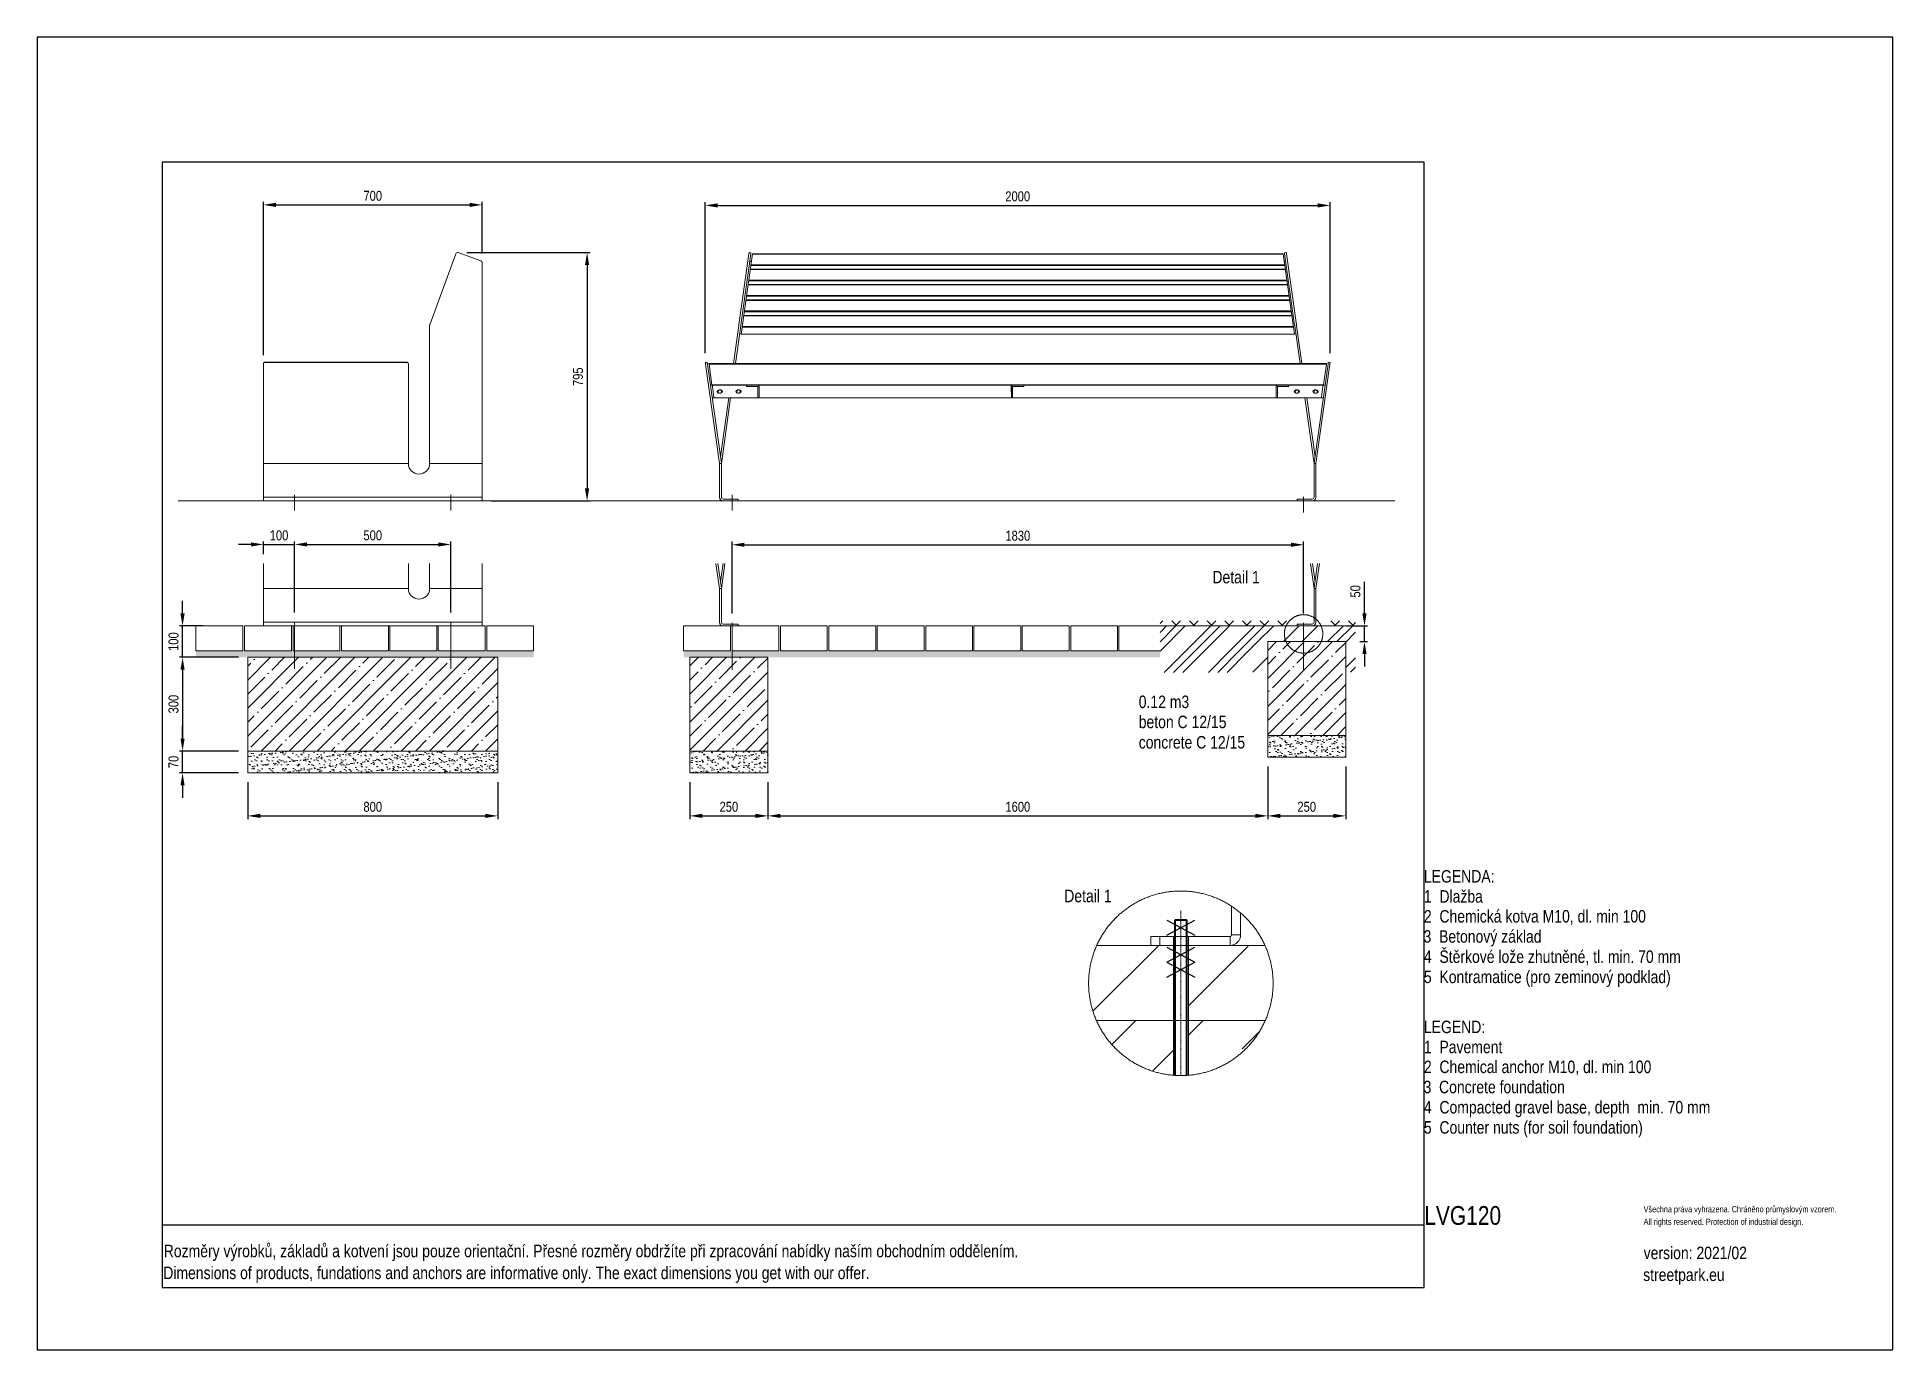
# Model space of a CAD drawing. Header units: millimetres. Extents: x 22162 to 28102, y 3160 to 7360.
import ezdxf
from ezdxf.lldxf.tags import DXFTag

# ---------------------------------------------------------------- set-up
doc = ezdxf.new("R2010")
doc.units = ezdxf.units.MM
doc.header["$LTSCALE"] = 0.3
doc.linetypes.add('ACAD_ISO10W100', pattern=[18.5, 12, -3, 0.5, -3])
doc.linetypes.add('INCONTINUOUS', pattern=[200000.001, 200000, -0.001])
for name, color, linetype, lineweight in [('KOTY', 3, 'INCONTINUOUS', 9), ('OBRYSOVA', 7, 'Continuous', 9), ('OSY', 7, 'ACAD_ISO10W100', 15), ('Visible', 7, 'Continuous', 18)]:
    doc.layers.add(name, color=color, linetype=linetype, lineweight=lineweight)
doc.layers.add('Nekreslit', color=6, linetype='Continuous', plot=False)
doc.layers.add('SRAFY', color=7, linetype='Continuous', lineweight=9, true_color=0x5b5b5b)
doc.styles.add('SEACAD_Arial', font='arial.ttf', dxfattribs={"width": 0.8})
tags = doc.linetypes.add('HIDDEN2', pattern=[4.7625, 3.175, -1.5875]).pattern_tags.tags
tags[6:7] = [DXFTag(74, 4), DXFTag(75, 0), DXFTag(340, '0'), DXFTag(46, 0.0), DXFTag(50, 0.0), DXFTag(44, 0.0), DXFTag(45, 0.0)]
tags[4:5] = [DXFTag(74, 4), DXFTag(75, 0), DXFTag(340, '0'), DXFTag(46, 0.0), DXFTag(50, 0.0), DXFTag(44, 0.0), DXFTag(45, 0.0)]
doc.dimstyles.new('ISO-25', dxfattribs={"dimtxt": 1.6, "dimasz": 2, "dimexe": 0.5, "dimexo": 1.5, "dimtad": 1, "dimdec": 0, "dimtxsty": 'SEACAD_Arial', "dimcen": 2, "dimadec": 0, "dimazin": 0, "dimtfac": 1, "dimtdec": 0, "dimtmove": 0, "dimatfit": 3, "dimfxl": 1, "dimarcsym": 0})

msp = doc.modelspace()

# ---------------------------------------------------------------- texts
at = {"style": 'SEACAD_Arial', "width": 0.8}
for s, height, p in [('0.12 m3', 40, (25688.2, 5212.9)), ('beton C 12/15', 40, (25688.2, 5148.7)), ('concrete C 12/15', 40, (25688.2, 5083.5)), ('LEGENDA:', 40, (26601, 4654.6)), ('1  Dlažba', 40, (26601, 4590.4)), ('2  Chemická kotva M10, dl. min 100', 40, (26601, 4526.8)), ('3  Betonový základ', 40, (26599.8, 4462.3)), ('4  Štěrkové lože zhutněné, tl. min. 70 mm', 40, (26601, 4397.6)), ('5  Kontramatice (pro zeminový podklad)', 40, (26601, 4333)), ('LEGEND:', 40, (26601, 4172.9)), ('1  Pavement', 40, (26601, 4108.7)), ('2  Chemical anchor M10, dl. min 100', 40, (26601, 4045.1)), ('3  Concrete foundation', 40, (26599.8, 3980.6)), ('4  Compacted gravel base, depth  min. 70 mm', 40, (26601, 3915.9)), ('5  Counter nuts (for soil foundation)', 40, (26601, 3851.3)), ('LVG120', 60, (26602.1, 3559.6)), ('All rights reserved. Protection of industrial design.', 20, (27304.4, 3559.6)), ('Všechna práva vyhrazena. Chráněno průmyslovým vzorem.', 20, (27304.4, 3599.6)), ('Rozměry výrobků, základů a kotvení jsou pouze orientační. Přesné rozměry obdržíte při zpracování nabídky naším obchodním oddělením.', 39.9982, (22567.5, 3455.9)), ('version: 2021/02', 40, (27304.4, 3449.8)), ('Dimensions of products, fundations and anchors are informative only. The exact dimensions you get with our offer.', 39.9982, (22565.9, 3386)), ('streetpark.eu', 40, (27302.8, 3379.9))]:
    msp.add_text(s, height=height, dxfattribs=at).set_placement(p)
at = {"layer": 'KOTY', "char_height": 40, "width": 199.03, "attachment_point": 1, "style": 'SEACAD_Arial'}
for insert in [(25924, 5652), (25449.8, 4631.8)]:
    msp.add_mtext('Detail 1', dxfattribs=dict(at, insert=insert))

# ---------------------------------------------------------------- blocks, each defined once
blk = doc.blocks.new('*D239')
at = {"layer": 'Defpoints', "color": 0}
for p in [(22627.6, 5475.6), (22721.1, 5475.6), (22738.9, 5375.6)]:
    blk.add_point(p, dxfattribs=at)
at = {"layer": 'KOTY', "color": 0, "lineweight": -2}
for p, q in [((22627.6, 5515.6), (22627.6, 5555.6)), ((22691.1, 5475.6), (22617.6, 5475.6)), ((22627.6, 5375.6), (22627.6, 5475.6)), ((22708.9, 5375.6), (22617.6, 5375.6)), ((22627.6, 5335.6), (22627.6, 5295.6))]:
    blk.add_line(p, q, dxfattribs=at)
at = {"layer": 'KOTY', "color": 0}
for points in [[(22621, 5515.6), (22634.3, 5515.6), (22627.6, 5475.6)], [(22634.3, 5335.6), (22621, 5335.6), (22627.6, 5375.6)]]:
    blk.add_solid(points, dxfattribs=at)
at = {"layer": 'KOTY', "color": 0, "insert": (22598.8, 5425.6), "char_height": 32, "attachment_point": 5, "rotation": 90, "style": 'SEACAD_Arial'}
blk.add_mtext('100', dxfattribs=at)
blk = doc.blocks.new('*D238')
at = {"layer": 'Defpoints', "color": 0}
for p in [(22836.4, 5375.6), (22627.6, 5075.6), (22738.9, 5075.6)]:
    blk.add_point(p, dxfattribs=at)
at = {"layer": 'KOTY', "color": 0, "lineweight": -2}
for p, q in [((22806.4, 5375.6), (22617.6, 5375.6)), ((22627.6, 5335.6), (22627.6, 5115.6)), ((22708.9, 5075.6), (22617.6, 5075.6))]:
    blk.add_line(p, q, dxfattribs=at)
at = {"layer": 'KOTY', "color": 0}
for points in [[(22634.3, 5335.6), (22621, 5335.6), (22627.6, 5375.6)], [(22621, 5115.6), (22634.3, 5115.6), (22627.6, 5075.6)]]:
    blk.add_solid(points, dxfattribs=at)
at = {"layer": 'KOTY', "color": 0, "insert": (22598.8, 5225.6), "char_height": 32, "attachment_point": 5, "rotation": 90, "style": 'SEACAD_Arial'}
blk.add_mtext('300', dxfattribs=at)
blk = doc.blocks.new('*D237')
at = {"layer": 'Defpoints', "color": 0}
for p in [(22627.6, 5075.6), (22836.4, 5075.6), (22836.4, 5005.6)]:
    blk.add_point(p, dxfattribs=at)
at = {"layer": 'KOTY', "color": 0, "lineweight": -2}
for p, q in [((22627.6, 5115.6), (22627.6, 5155.6)), ((22806.4, 5075.6), (22617.6, 5075.6)), ((22627.6, 5005.6), (22627.6, 5075.6)), ((22806.4, 5005.6), (22617.6, 5005.6)), ((22627.6, 4965.6), (22627.6, 4925.6))]:
    blk.add_line(p, q, dxfattribs=at)
at = {"layer": 'KOTY', "color": 0}
for points in [[(22621, 5115.6), (22634.3, 5115.6), (22627.6, 5075.6)], [(22634.3, 4965.6), (22621, 4965.6), (22627.6, 5005.6)]]:
    blk.add_solid(points, dxfattribs=at)
at = {"layer": 'KOTY', "color": 0, "insert": (22598.8, 5040.6), "char_height": 32, "attachment_point": 5, "rotation": 90, "style": 'SEACAD_Arial'}
blk.add_mtext('70', dxfattribs=at)
blk = doc.blocks.new('*D233')
at = {"layer": 'Defpoints', "color": 0}
for p in [(24251.3, 5005.6), (24501.3, 5005.6), (24501.3, 4868)]:
    blk.add_point(p, dxfattribs=at)
at = {"layer": 'KOTY', "color": 0, "lineweight": -2}
for p, q in [((24251.3, 4975.6), (24251.3, 4858)), ((24501.3, 4975.6), (24501.3, 4858)), ((24291.3, 4868), (24461.3, 4868))]:
    blk.add_line(p, q, dxfattribs=at)
at = {"layer": 'KOTY', "color": 0}
for points in [[(24291.3, 4874.7), (24291.3, 4861.4), (24251.3, 4868)], [(24461.3, 4861.4), (24461.3, 4874.7), (24501.3, 4868)]]:
    blk.add_solid(points, dxfattribs=at)
at = {"layer": 'KOTY', "color": 0, "insert": (24376.3, 4896.9), "char_height": 32, "attachment_point": 5, "style": 'SEACAD_Arial'}
blk.add_mtext('250', dxfattribs=at)
blk = doc.blocks.new('*D240')
at = {"layer": 'Defpoints', "color": 0}
for p in [(26322.2, 5475.6), (26410.8, 5475.6), (26365.9, 5425.6)]:
    blk.add_point(p, dxfattribs=at)
at = {"layer": 'KOTY', "color": 0, "lineweight": -2}
for p, q in [((26410.8, 5515.6), (26410.8, 5617.2)), ((26352.2, 5475.6), (26420.8, 5475.6)), ((26410.8, 5425.6), (26410.8, 5475.6)), ((26395.9, 5425.6), (26420.8, 5425.6)), ((26410.8, 5385.6), (26410.8, 5345.6))]:
    blk.add_line(p, q, dxfattribs=at)
at = {"layer": 'KOTY', "color": 0}
for points in [[(26404.1, 5515.6), (26417.4, 5515.6), (26410.8, 5475.6)], [(26417.4, 5385.6), (26404.1, 5385.6), (26410.8, 5425.6)]]:
    blk.add_solid(points, dxfattribs=at)
at = {"layer": 'KOTY', "color": 0, "insert": (26381.9, 5586.4), "char_height": 32, "attachment_point": 5, "rotation": 90, "style": 'SEACAD_Arial'}
blk.add_mtext('50', dxfattribs=at)
blk = doc.blocks.new('*D248')
at = {"layer": 'Defpoints', "color": 0}
for p in [(26100.9, 5055.6), (24501.3, 5005.6), (26100.9, 4868)]:
    blk.add_point(p, dxfattribs=at)
at = {"layer": 'KOTY', "color": 0, "lineweight": -2}
for p, q in [((26100.9, 5025.6), (26100.9, 4858)), ((24501.3, 4975.6), (24501.3, 4858)), ((24541.3, 4868), (26060.9, 4868))]:
    blk.add_line(p, q, dxfattribs=at)
at = {"layer": 'KOTY', "color": 0}
for points in [[(24541.3, 4874.7), (24541.3, 4861.4), (24501.3, 4868)], [(26060.9, 4861.4), (26060.9, 4874.7), (26100.9, 4868)]]:
    blk.add_solid(points, dxfattribs=at)
at = {"layer": 'KOTY', "color": 0, "insert": (25301.1, 4896.9), "char_height": 32, "attachment_point": 5, "style": 'SEACAD_Arial'}
blk.add_mtext('1600', dxfattribs=at)
blk = doc.blocks.new('*D247')
at = {"layer": 'Defpoints', "color": 0}
for p in [(26100.9, 5054.1), (26350.9, 5055.6), (26350.9, 4868)]:
    blk.add_point(p, dxfattribs=at)
at = {"layer": 'KOTY', "color": 0, "lineweight": -2}
for p, q in [((26100.9, 5024.1), (26100.9, 4858)), ((26350.9, 5025.6), (26350.9, 4858)), ((26140.9, 4868), (26310.9, 4868))]:
    blk.add_line(p, q, dxfattribs=at)
at = {"layer": 'KOTY', "color": 0}
for points in [[(26140.9, 4874.7), (26140.9, 4861.4), (26100.9, 4868)], [(26310.9, 4861.4), (26310.9, 4874.7), (26350.9, 4868)]]:
    blk.add_solid(points, dxfattribs=at)
at = {"layer": 'KOTY', "color": 0, "insert": (26225.9, 4896.9), "char_height": 32, "attachment_point": 5, "style": 'SEACAD_Arial'}
blk.add_mtext('250', dxfattribs=at)
blk = doc.blocks.new('*D413')
at = {"layer": 'Defpoints', "color": 0}
for p in [(22986.4, 5736.4), (22886.4, 5675.6), (22986.4, 5488.4)]:
    blk.add_point(p, dxfattribs=at)
at = {"layer": 'KOTY', "color": 0, "lineweight": -2}
for p, q in [((22846.4, 5736.4), (22806.4, 5736.4)), ((22886.4, 5705.6), (22886.4, 5746.4)), ((22886.4, 5736.4), (22986.4, 5736.4)), ((22986.4, 5518.4), (22986.4, 5746.4)), ((23026.4, 5736.4), (23066.4, 5736.4))]:
    blk.add_line(p, q, dxfattribs=at)
at = {"layer": 'KOTY', "color": 0}
for points in [[(22846.4, 5729.8), (22846.4, 5743.1), (22886.4, 5736.4)], [(23026.4, 5743.1), (23026.4, 5729.8), (22986.4, 5736.4)]]:
    blk.add_solid(points, dxfattribs=at)
at = {"layer": 'KOTY', "color": 0, "insert": (22936.4, 5765.3), "char_height": 32, "attachment_point": 5, "style": 'SEACAD_Arial'}
blk.add_mtext('100', dxfattribs=at)
blk = doc.blocks.new('*D412')
at = {"layer": 'Defpoints', "color": 0}
for p in [(23486.4, 5736.4), (22986.4, 5488.4), (23486.4, 5488.4)]:
    blk.add_point(p, dxfattribs=at)
at = {"layer": 'KOTY', "color": 0, "lineweight": -2}
for p, q in [((22986.4, 5518.4), (22986.4, 5746.4)), ((23026.4, 5736.4), (23446.4, 5736.4)), ((23486.4, 5518.4), (23486.4, 5746.4))]:
    blk.add_line(p, q, dxfattribs=at)
at = {"layer": 'KOTY', "color": 0}
for points in [[(23026.4, 5743.1), (23026.4, 5729.8), (22986.4, 5736.4)], [(23446.4, 5729.8), (23446.4, 5743.1), (23486.4, 5736.4)]]:
    blk.add_solid(points, dxfattribs=at)
at = {"layer": 'KOTY', "color": 0, "insert": (23236.4, 5765.3), "char_height": 32, "attachment_point": 5, "style": 'SEACAD_Arial'}
blk.add_mtext('500', dxfattribs=at)
blk = doc.blocks.new('*D411')
at = {"layer": 'Defpoints', "color": 0}
for p in [(22836.4, 5005.6), (23636.4, 5005.6), (23636.4, 4868)]:
    blk.add_point(p, dxfattribs=at)
at = {"layer": 'KOTY', "color": 0, "lineweight": -2}
for p, q in [((22836.4, 4975.6), (22836.4, 4858)), ((23636.4, 4975.6), (23636.4, 4858)), ((22876.4, 4868), (23596.4, 4868))]:
    blk.add_line(p, q, dxfattribs=at)
at = {"layer": 'KOTY', "color": 0}
for points in [[(22876.4, 4874.7), (22876.4, 4861.4), (22836.4, 4868)], [(23596.4, 4861.4), (23596.4, 4874.7), (23636.4, 4868)]]:
    blk.add_solid(points, dxfattribs=at)
at = {"layer": 'KOTY', "color": 0, "insert": (23236.4, 4896.9), "char_height": 32, "attachment_point": 5, "style": 'SEACAD_Arial'}
blk.add_mtext('800', dxfattribs=at)
blk = doc.blocks.new('*D414')
at = {"layer": 'Defpoints', "color": 0}
for p in [(26215.9, 5735.4), (24386.3, 5485.8), (26215.9, 5485.8)]:
    blk.add_point(p, dxfattribs=at)
at = {"layer": 'KOTY', "color": 0, "lineweight": -2}
for p, q in [((24386.3, 5515.8), (24386.3, 5745.4)), ((24426.3, 5735.4), (26175.9, 5735.4)), ((26215.9, 5515.8), (26215.9, 5745.4))]:
    blk.add_line(p, q, dxfattribs=at)
at = {"layer": 'KOTY', "color": 0}
for points in [[(24426.3, 5742), (24426.3, 5728.7), (24386.3, 5735.4)], [(26175.9, 5728.7), (26175.9, 5742), (26215.9, 5735.4)]]:
    blk.add_solid(points, dxfattribs=at)
at = {"layer": 'KOTY', "color": 0, "insert": (25301.1, 5764.2), "char_height": 32, "attachment_point": 5, "style": 'SEACAD_Arial'}
blk.add_mtext('1830', dxfattribs=at)
blk = doc.blocks.new('*D416')
at = {"layer": 'Defpoints', "color": 0}
for p in [(23586.4, 6822.8), (23586.4, 6637.2), (22886.4, 6312.2)]:
    blk.add_point(p, dxfattribs=at)
at = {"layer": 'KOTY', "color": 0, "lineweight": -2}
for p, q in [((22886.4, 6342.2), (22886.4, 6832.8)), ((23586.4, 6667.2), (23586.4, 6832.8)), ((22926.4, 6822.8), (23546.4, 6822.8))]:
    blk.add_line(p, q, dxfattribs=at)
at = {"layer": 'KOTY', "color": 0}
for points in [[(22926.4, 6829.5), (22926.4, 6816.2), (22886.4, 6822.8)], [(23546.4, 6816.2), (23546.4, 6829.5), (23586.4, 6822.8)]]:
    blk.add_solid(points, dxfattribs=at)
at = {"layer": 'KOTY', "color": 0, "insert": (23236.4, 6851.7), "char_height": 32, "attachment_point": 5, "style": 'SEACAD_Arial'}
blk.add_mtext('700', dxfattribs=at)
blk = doc.blocks.new('*D417')
at = {"layer": 'Defpoints', "color": 0}
for p in [(26300.8, 6821.2), (24300.8, 6318.8), (26300.8, 6318.8)]:
    blk.add_point(p, dxfattribs=at)
at = {"layer": 'KOTY', "color": 0, "lineweight": -2}
for p, q in [((24300.8, 6348.8), (24300.8, 6831.2)), ((26300.8, 6348.8), (26300.8, 6831.2)), ((24340.8, 6821.2), (26260.8, 6821.2))]:
    blk.add_line(p, q, dxfattribs=at)
at = {"layer": 'KOTY', "color": 0}
for points in [[(24340.8, 6827.9), (24340.8, 6814.5), (24300.8, 6821.2)], [(26260.8, 6814.5), (26260.8, 6827.9), (26300.8, 6821.2)]]:
    blk.add_solid(points, dxfattribs=at)
at = {"layer": 'KOTY', "color": 0, "insert": (25300.8, 6850), "char_height": 32, "attachment_point": 5, "style": 'SEACAD_Arial'}
blk.add_mtext('2000', dxfattribs=at)
blk = doc.blocks.new('*D415')
at = {"layer": 'Defpoints', "color": 0}
for p in [(23507.8, 6670.5), (23586.4, 5875.6), (23922.4, 5875.6)]:
    blk.add_point(p, dxfattribs=at)
at = {"layer": 'KOTY', "color": 0, "lineweight": -2}
for p, q in [((23537.8, 6670.5), (23932.4, 6670.5)), ((23922.4, 6630.5), (23922.4, 5915.6)), ((23616.4, 5875.6), (23932.4, 5875.6))]:
    blk.add_line(p, q, dxfattribs=at)
at = {"layer": 'KOTY', "color": 0}
for points in [[(23929, 6630.5), (23915.7, 6630.5), (23922.4, 6670.5)], [(23915.7, 5915.6), (23929, 5915.6), (23922.4, 5875.6)]]:
    blk.add_solid(points, dxfattribs=at)
at = {"layer": 'KOTY', "color": 0, "insert": (23893.5, 6273.1), "char_height": 32, "attachment_point": 5, "rotation": 90, "style": 'SEACAD_Arial'}
blk.add_mtext('795', dxfattribs=at)

# ---------------------------------------------------------------- dimensions: what is measured, and where the dimension line sits
at = {"layer": 'KOTY'}
for base, p1, p2, override, picture, middle in [((23586.4, 6822.8), (22886.4, 6312.2), (23586.4, 6637.2), {"dimlfac": 1, "dimtxsty": 'SEACAD_Arial', "dimsah": 1, "dimtmove": 1, "dimtolj": 0}, '*D416', (23236.4, 6851.7)), ((26300.8, 6821.2), (24300.8, 6318.8), (26300.8, 6318.8), {"dimlfac": 1, "dimtxsty": 'SEACAD_Arial', "dimsah": 1, "dimtolj": 0}, '*D417', (25300.8, 6850)), ((22986.4, 5736.4), (22886.4, 5675.6), (22986.4, 5488.4), {"dimlfac": 1, "dimtxsty": 'SEACAD_Arial', "dimsah": 1, "dimtolj": 0}, '*D413', (22936.4, 5765.3)), ((23486.4, 5736.4), (22986.4, 5488.4), (23486.4, 5488.4), {"dimlfac": 1, "dimtxsty": 'SEACAD_Arial', "dimsah": 1, "dimtolj": 0}, '*D412', (23236.4, 5765.3)), ((26215.9, 5735.4), (24386.3, 5485.8), (26215.9, 5485.8), {"dimlfac": 1, "dimtxsty": 'SEACAD_Arial', "dimsah": 1, "dimtolj": 0}, '*D414', (25301.1, 5764.2)), ((26100.9, 4868), (24501.3, 5005.6), (26100.9, 5055.6), {"dimlfac": 1, "dimtxsty": 'SEACAD_Arial', "dimsah": 1, "dimtolj": 0}, '*D248', (25301.1, 4896.9)), ((26350.9, 4868), (26100.9, 5054.1), (26350.9, 5055.6), {"dimlfac": 1, "dimtxsty": 'SEACAD_Arial', "dimsah": 1, "dimtolj": 0}, '*D247', (26225.9, 4896.9)), ((23636.4, 4868), (22836.4, 5005.6), (23636.4, 5005.6), {"dimlfac": 1, "dimtxsty": 'SEACAD_Arial', "dimsah": 1, "dimtolj": 0}, '*D411', (23236.4, 4896.9)), ((24501.3, 4868), (24251.3, 5005.6), (24501.3, 5005.6), {"dimlfac": 1, "dimtxsty": 'SEACAD_Arial', "dimsah": 1, "dimtolj": 0}, '*D233', (24376.3, 4896.9))]:
    dim = msp.add_linear_dim(base=base, p1=p1, p2=p2, dimstyle='ISO-25', override=override, dxfattribs=at)
    dim.commit()
    dim.dimension.update_dxf_attribs({"geometry": picture, "text_midpoint": middle})
for base, p1, p2, override, picture, middle in [((23922.4, 5875.6), (23507.8, 6670.5), (23586.4, 5875.6), {"dimlfac": 1, "dimtxsty": 'SEACAD_Arial', "dimsah": 1, "dimtmove": 1, "dimtolj": 0}, '*D415', (23893.5, 6273.1)), ((26410.8, 5475.6), (26365.9, 5425.6), (26322.2, 5475.6), {"dimlfac": 1, "dimtxsty": 'SEACAD_Arial', "dimsah": 1, "dimtolj": 0}, '*D240', (26381.9, 5586.4)), ((22627.6, 5475.6), (22738.9, 5375.6), (22721.1, 5475.6), {"dimlfac": 1, "dimtxsty": 'SEACAD_Arial', "dimsah": 1, "dimtolj": 0}, '*D239', (22598.8, 5425.6)), ((22627.6, 5075.6), (22836.4, 5005.6), (22836.4, 5075.6), {"dimlfac": 1, "dimtxsty": 'SEACAD_Arial', "dimsah": 1, "dimtolj": 0}, '*D237', (22598.8, 5040.6))]:
    dim = msp.add_linear_dim(base=base, p1=p1, p2=p2, angle=90, dimstyle='ISO-25', override=override, dxfattribs=at)
    dim.commit()
    dim.dimension.update_dxf_attribs({"geometry": picture, "text_midpoint": middle})
dim = msp.add_linear_dim(base=(22627.6, 5075.6), p1=(22836.4, 5375.6), p2=(22738.9, 5075.6), angle=90, dimstyle='ISO-25', override={"dimlfac": 1, "dimtxsty": 'SEACAD_Arial', "dimsah": 1, "dimtolj": 0}, dxfattribs=at)
dim.commit()
dim.dimension.update_dxf_attribs({"geometry": '*D238', "text_midpoint": (22627.6, 5225.6), "dimtype": 160})

# ---------------------------------------------------------------- hatches: boundary and pattern name
at = {"layer": 'SRAFY'}
h = msp.add_hatch(dxfattribs=at)
h.set_pattern_fill('ANSI35', color=256, scale=10, style=0)
h.set_pattern_definition([(45, (2666.25, 1180.7), (-44.90128, 44.90128), []), (45, (2711.15, 1180.7), (-44.90128, 44.90128), [79.375, -15.875, 0, -15.875])])
h.paths.add_polyline_path([(26100.9, 5425.6), (26350.9, 5425.6), (26350.9, 5125.6), (26100.9, 5125.6)])
h = msp.add_hatch(dxfattribs=at)
h.set_pattern_fill('AR-SAND', color=256, scale=0.5)
h.set_pattern_definition([(37.5, (16290.848, 160.982), (-0.800016, 24.47066), [0, -19.304, 0, -21.59, 0, -20.6375]), (7.5, (16290.848, 160.982), (22.47616, 35.84126), [0, -10.414, 0, -17.399, 0, -6.6675]), (327.5, (16275.227, 160.982), (39.54962, 0.07186), [0, -6.35, 0, -22.86, 0, -29.845]), (317.5, (16275.227, 160.982), (38.17782, 11.14647), [0, -3.175, 0, -14.986, 0, -17.145])])
h.paths.add_polyline_path([(22670.4, 5395.6), (22670.4, 5375.7), (22856.8, 5375.6), (22976.8, 5375.5), (22976.8, 5395.6)])
h.paths.add_polyline_path([(23751.3, 5375.6), (23751.3, 5395.6), (22976.8, 5395.6), (22976.8, 5375.5), (23106.8, 5375.3)])
h = msp.add_hatch(dxfattribs=at)
h.set_pattern_fill('ANSI35', color=256, scale=10, style=0)
h.set_pattern_definition([(45, (-98.905, 327.8), (-44.90128, 44.90128), []), (45, (-54.003, 327.8), (-44.90128, 44.90128), [79.375, -15.875, 0, -15.875])])
h.paths.add_polyline_path([(22836.4, 5375.6), (23636.4, 5375.6), (23636.4, 5075.6), (22836.4, 5075.6)])
h = msp.add_hatch(dxfattribs=at)
h.set_pattern_fill('AR-SAND', color=256, scale=0.5, style=0)
h.set_pattern_definition([(37.5, (-172.415, 327.8), (-0.800016, 24.470662), [0, -19.304, 0, -21.59, 0, -20.6375]), (7.5, (-172.415, 327.8), (22.476164, 35.841255), [0, -10.414, 0, -17.399, 0, -6.6675]), (327.5, (-188.036, 327.8), (39.549619, 0.07186), [0, -6.35, 0, -22.86, 0, -29.845]), (317.5, (-188.036, 327.8), (38.177823, 11.146466), [0, -3.175, 0, -14.986, 0, -17.145])])
h.paths.add_polyline_path([(24386.4, 5395.6), (24470.9, 5395.6), (24470.9, 5375.6), (24320.9, 5375.6), (24231.4, 5375.6), (24231.4, 5395.6), (24381.4, 5395.6)])
h.paths.add_polyline_path([(24470.9, 5395.6), (24536.4, 5395.6), (24541.4, 5395.6), (24691.4, 5395.6), (24696.4, 5395.6), (24846.4, 5395.6), (24851.4, 5395.6), (25001.4, 5395.6), (25006.4, 5395.6), (25156.4, 5395.6), (25160.5, 5395.6), (25310.5, 5395.6), (25315.5, 5395.6), (25465.5, 5395.6), (25470.5, 5395.6), (25620.5, 5395.6), (25624.4, 5395.6), (25756.4, 5395.6), (25756.4, 5375.6), (24620.9, 5375.6), (24470.9, 5375.6)])
h = msp.add_hatch(dxfattribs=at)
h.set_pattern_fill('ANSI35', color=256, scale=10, style=0)
h.set_pattern_definition([(45, (816.65, 1130.71), (-44.90128, 44.90128), []), (45, (861.55, 1130.71), (-44.90128, 44.90128), [79.375, -15.875, 0, -15.875])])
h.paths.add_polyline_path([(24251.3, 5375.6), (24501.3, 5375.6), (24501.3, 5075.6), (24251.3, 5075.6)])
h = msp.add_hatch(dxfattribs=at)
h.set_pattern_fill('AR-SAND', color=256, scale=0.5, style=0)
h.set_pattern_definition([(37.5, (2666.25, 1180.702), (-0.800016, 24.470662), [0, -19.304, 0, -21.59, 0, -20.6375]), (7.5, (2666.25, 1180.7), (22.476164, 35.841255), [0, -10.414, 0, -17.399, 0, -6.6675]), (327.5, (2650.628, 1180.702), (39.549619, 0.07186), [0, -6.35, 0, -22.86, 0, -29.845]), (317.5, (2650.63, 1180.7), (38.177823, 11.146466), [0, -3.175, 0, -14.986, 0, -17.145])])
h.paths.add_polyline_path([(26100.9, 5125.6), (26350.9, 5125.6), (26350.9, 5055.6), (26100.9, 5055.6)])
h = msp.add_hatch(dxfattribs=at)
h.set_pattern_fill('AR-SAND', color=256, scale=0.5, style=0)
h.set_pattern_definition([(37.5, (-98.905, 327.798), (-0.800016, 24.470662), [0, -19.304, 0, -21.59, 0, -20.6375]), (7.5, (-98.905, 327.798), (22.476164, 35.841255), [0, -10.414, 0, -17.399, 0, -6.6675]), (327.5, (-114.526, 327.798), (39.549619, 0.07186), [0, -6.35, 0, -22.86, 0, -29.845]), (317.5, (-114.526, 327.798), (38.177823, 11.146466), [0, -3.175, 0, -14.986, 0, -17.145])])
h.paths.add_polyline_path([(22836.4, 5075.6), (23636.4, 5075.6), (23636.4, 5005.6), (22836.4, 5005.6)])
h = msp.add_hatch(dxfattribs=at)
h.set_pattern_fill('AR-SAND', color=256, scale=0.5, style=0)
h.set_pattern_definition([(37.5, (816.648, 1130.71), (-0.800016, 24.470662), [0, -19.304, 0, -21.59, 0, -20.6375]), (7.5, (816.648, 1130.71), (22.476164, 35.841255), [0, -10.414, 0, -17.399, 0, -6.6675]), (327.5, (801.027, 1130.71), (39.549619, 0.07186), [0, -6.35, 0, -22.86, 0, -29.845]), (317.5, (801.027, 1130.71), (38.177823, 11.146466), [0, -3.175, 0, -14.986, 0, -17.145])])
h.paths.add_polyline_path([(24251.3, 5075.6), (24501.3, 5075.6), (24501.3, 5005.6), (24251.3, 5005.6)])

# ---------------------------------------------------------------- linework, layer by layer
for p, q in [((25778, 4534.3), (25868, 4486.3)), ((25778, 4486.3), (25868, 4534.3)), ((25778, 4448.4), (25868, 4400.4)), ((25778, 4400.4), (25868, 4448.4)), ((25778, 4400.4), (25868, 4352.4)), ((25778, 4352.4), (25868, 4400.4))]:
    msp.add_line(p, q)
at = {"color": 7, "linetype": 'HIDDEN2'}
for p, q in [((25803, 4459.9), (25803, 4459.9)), ((25843, 4459.9), (25843, 4459.9))]:
    msp.add_line(p, q, dxfattribs=at)
at = {"layer": 'KOTY'}
for centre, radius in [((26215.9, 5450.3), 61.5), ((25823, 4332.4), 295.2)]:
    msp.add_circle(centre, radius, dxfattribs=at)
at = {"layer": 'Nekreslit'}
msp.add_line((22562.1, 3559.6), (26602.1, 3559.6), dxfattribs=at)
for points in [[(22162.1, 3159.6), (28102.1, 3159.6), (28102.1, 7359.6), (22162.1, 7359.6)], [(22562.1, 3359.6), (26602.1, 3359.6), (26602.1, 6959.6), (22562.1, 6959.6)]]:
    msp.add_lwpolyline(points, close=True, dxfattribs=at)
at = {"layer": 'OBRYSOVA', "color": 7, "linetype": 'Continuous', "lineweight": 15}
for p, q in [((22986.4, 5895.2), (22986.4, 5845.2)), ((23486.4, 5895.2), (23486.4, 5845.2)), ((24386.3, 5895.2), (24386.3, 5845.2)), ((26215.9, 5888.9), (26215.9, 5838.9))]:
    msp.add_line(p, q, dxfattribs=at)
at = {"layer": 'OBRYSOVA'}
msp.add_line((22613.1, 5875.6), (26508, 5875.6), dxfattribs=at)
at = {"layer": 'OBRYSOVA', "color": 7, "linetype": 'HIDDEN2'}
for p, q in [((25843, 4532.8), (25803, 4532.8)), ((25799, 4482.6), (25799, 4038.2)), ((25847, 4038.2), (25847, 4482.6))]:
    msp.add_line(p, q, dxfattribs=at)
at = {"layer": 'OBRYSOVA', "lineweight": 15}
for p, q in [((25806.2, 4536), (25806.2, 4037.7)), ((25839.8, 4037.7), (25839.8, 4536))]:
    msp.add_line(p, q, dxfattribs=at)
at = {"layer": 'OSY', "ltscale": 0.5}
for p, q in [((22986.4, 5488.4), (22986.4, 5338.4)), ((23486.4, 5488.4), (23486.4, 5338.4)), ((24386.3, 5485.8), (24386.3, 5335.8)), ((26215.9, 5485.8), (26215.9, 5335.8))]:
    msp.add_line(p, q, dxfattribs=at)
at = {"layer": 'OSY'}
msp.add_line((25823, 4564.1), (25823, 4037.2), dxfattribs=at)
at = {"layer": 'SRAFY', "linetype": 'Continuous'}
for p, q in [((22670.4, 5475.6), (22670.4, 5395.6)), ((22820.4, 5475.6), (22670.4, 5475.6)), ((22820.4, 5395.6), (22820.4, 5475.6)), ((22976.3, 5475.6), (22826.3, 5475.6)), ((22826.3, 5475.6), (22826.3, 5395.6)), ((22976.3, 5395.6), (22976.3, 5475.6)), ((23131.3, 5475.6), (22981.3, 5475.6)), ((22981.3, 5475.6), (22981.3, 5395.6)), ((23131.3, 5395.6), (23131.3, 5475.6)), ((23286.3, 5475.6), (23136.3, 5475.6)), ((23136.3, 5475.6), (23136.3, 5395.6)), ((23286.3, 5395.6), (23286.3, 5475.6)), ((23441.3, 5475.6), (23291.3, 5475.6)), ((23291.3, 5475.6), (23291.3, 5395.6)), ((23441.3, 5395.6), (23441.3, 5475.6)), ((23596.3, 5475.6), (23446.3, 5475.6)), ((23446.3, 5475.6), (23446.3, 5395.6)), ((23596.3, 5395.6), (23596.3, 5475.6)), ((23751.3, 5475.6), (23601.3, 5475.6)), ((23601.3, 5475.6), (23601.3, 5395.6)), ((23751.3, 5395.6), (23751.3, 5475.6)), ((24381.4, 5475.6), (24231.4, 5475.6)), ((24231.4, 5475.6), (24231.4, 5395.6)), ((24381.4, 5395.6), (24381.4, 5475.6)), ((24536.4, 5475.6), (24386.4, 5475.6)), ((24386.4, 5475.6), (24386.4, 5395.6)), ((24536.4, 5395.6), (24536.4, 5475.6)), ((24691.4, 5475.6), (24541.4, 5475.6)), ((24541.4, 5475.6), (24541.4, 5395.6)), ((24691.4, 5395.6), (24691.4, 5475.6)), ((24846.4, 5475.6), (24696.4, 5475.6)), ((24696.4, 5475.6), (24696.4, 5395.6)), ((24846.4, 5395.6), (24846.4, 5475.6)), ((25001.4, 5475.6), (24851.4, 5475.6)), ((24851.4, 5475.6), (24851.4, 5395.6)), ((25001.4, 5395.6), (25001.4, 5475.6)), ((25156.4, 5475.6), (25006.4, 5475.6)), ((25006.4, 5475.6), (25006.4, 5395.6)), ((25156.4, 5395.6), (25156.4, 5475.6)), ((25310.5, 5475.6), (25160.5, 5475.6)), ((25160.5, 5475.6), (25160.5, 5395.6)), ((25310.5, 5395.6), (25310.5, 5475.6)), ((25465.5, 5475.6), (25315.5, 5475.6)), ((25315.5, 5475.6), (25315.5, 5395.6)), ((25465.5, 5395.6), (25465.5, 5475.6)), ((25620.5, 5475.6), (25470.5, 5475.6)), ((25470.5, 5475.6), (25470.5, 5395.6)), ((25620.5, 5395.6), (25620.5, 5475.6)), ((25756.4, 5475.6), (25624.4, 5475.6)), ((25624.4, 5475.6), (25624.4, 5395.6)), ((22670.4, 5395.6), (22820.4, 5395.6)), ((22826.3, 5395.6), (22976.3, 5395.6)), ((22981.3, 5395.6), (23131.3, 5395.6)), ((23136.3, 5395.6), (23286.3, 5395.6)), ((23291.3, 5395.6), (23441.3, 5395.6)), ((23446.3, 5395.6), (23596.3, 5395.6)), ((23601.3, 5395.6), (23751.3, 5395.6)), ((24231.4, 5395.6), (24381.4, 5395.6)), ((24386.4, 5395.6), (24536.4, 5395.6)), ((24541.4, 5395.6), (24691.4, 5395.6)), ((24696.4, 5395.6), (24846.4, 5395.6)), ((24851.4, 5395.6), (25001.4, 5395.6)), ((25006.4, 5395.6), (25156.4, 5395.6)), ((25160.5, 5395.6), (25310.5, 5395.6)), ((25315.5, 5395.6), (25465.5, 5395.6)), ((25470.5, 5395.6), (25620.5, 5395.6)), ((25624.4, 5395.6), (25756.4, 5395.6))]:
    msp.add_line(p, q, dxfattribs=at)
at = {"layer": 'SRAFY'}
for p, q in [((25756.4, 5475.6), (26382.5, 5475.6)), ((25756.4, 5395.1), (25836, 5474.7)), ((25756.4, 5455.1), (25775.9, 5474.6)), ((25756.4, 5425.1), (25806, 5474.6)), ((25756.5, 5483.5), (25765.6, 5492.6)), ((25808, 5478.4), (25793.9, 5492.6)), ((25808, 5478.4), (25822.2, 5492.6)), ((25836.3, 5393.6), (25917.5, 5474.8)), ((25864.6, 5478.4), (25850.5, 5492.6)), ((25864.6, 5478.4), (25878.7, 5492.6)), ((25866.3, 5393.6), (25947.5, 5474.8)), ((25896.3, 5393.6), (25977.6, 5474.8)), ((25921.2, 5478.4), (25907, 5492.6)), ((25921.2, 5478.4), (25935.3, 5492.6)), ((25977.7, 5478.4), (25963.6, 5492.6)), ((25977.7, 5478.4), (25991.9, 5492.6)), ((25977.7, 5393.6), (26059.1, 5474.9)), ((26007.7, 5393.6), (26089.1, 5474.9)), ((26034.3, 5478.4), (26020.2, 5492.6)), ((26034.3, 5478.4), (26048.5, 5492.6)), ((26069.8, 5425.6), (26119.1, 5475)), ((26090.9, 5478.4), (26076.7, 5492.6)), ((26090.9, 5478.4), (26105, 5492.6)), ((26147.5, 5478.4), (26133.3, 5492.6)), ((26147.5, 5478.4), (26161.6, 5492.6)), ((26151.2, 5425.6), (26200.7, 5475.1)), ((26211.2, 5425.6), (26260.7, 5475.1)), ((26292.6, 5425.6), (26342.2, 5475.2)), ((26317.2, 5478.4), (26303, 5492.6)), ((26317.2, 5478.4), (26331.3, 5492.6)), ((26322.6, 5425.6), (26372.3, 5475.2)), ((26373.7, 5478.4), (26359.6, 5492.6)), ((26373.7, 5478.4), (26382.5, 5487.2)), ((26037.7, 5393.6), (26069.8, 5425.6)), ((26350.9, 5423.9), (26382.5, 5455.4)), ((25769.7, 5326.9), (25836.3, 5393.6)), ((25799.7, 5327), (25866.3, 5393.6)), ((25829.8, 5327), (25896.3, 5393.6)), ((25911.3, 5327.2), (25977.7, 5393.6)), ((25941.4, 5327.2), (26007.7, 5393.6)), ((25971.4, 5327.2), (26037.7, 5393.6)), ((26053, 5327.4), (26100.9, 5375.3)), ((26350.9, 5342.5), (26382.5, 5374)), ((26366.3, 5327.8), (26382.5, 5344)), ((25541.7, 4242.9), (25749.9, 4451)), ((25553.9, 4453.8), (26092.1, 4453.8)), ((25847, 4260.2), (26038.2, 4451.4)), ((25823, 4213.8), (25552.7, 4213.8)), ((25602, 4136.6), (25679.2, 4213.8)), ((25679.2, 4213.8), (25679.2, 4213.8)), ((25823, 4213.8), (26093.3, 4213.8)), ((25847, 4166.1), (25894.7, 4213.8)), ((26019.5, 4123.1), (26074.9, 4178.5)), ((25732.4, 4051.4), (25799, 4118.1)), ((25798.8, 4130.8), (25798.8, 4130.8)), ((25965.6, 4069.2), (25965.6, 4069.2))]:
    msp.add_line(p, q, dxfattribs=at)
for points in [[(26100.9, 5425.6), (26350.9, 5425.6), (26350.9, 5125.6), (26100.9, 5125.6)], [(24251.3, 5375.6), (24501.3, 5375.6), (24501.3, 5075.6), (24251.3, 5075.6)], [(26100.9, 5125.6), (26350.9, 5125.6), (26350.9, 5055.6), (26100.9, 5055.6)], [(22836.4, 5075.6), (23636.4, 5075.6), (23636.4, 5005.6), (22836.4, 5005.6)], [(24251.3, 5075.6), (24501.3, 5075.6), (24501.3, 5005.6), (24251.3, 5005.6)]]:
    msp.add_lwpolyline(points, close=True, dxfattribs=at)
for points in [[(23163.9, 5375.6), (22836.4, 5375.6), (22836.4, 5075.6), (23163.9, 5075.6)], [(23163.9, 5375.6), (23636.4, 5375.6), (23636.4, 5075.6), (23163.9, 5075.6)]]:
    msp.add_lwpolyline(points, dxfattribs=at)
at = {"layer": 'Visible', "color": 7, "linetype": 'Continuous', "lineweight": 15}
for p, q in [((23418.7, 6438.7), (23502.5, 6666.6)), ((23510.2, 6670.1), (23582.4, 6644.1)), ((24408.5, 6438.7), (24440.6, 6666.6)), ((24414.5, 6437.8), (24446.5, 6665.8)), ((24415.3, 6408.8), (24451.5, 6666.6)), ((24447.1, 6669.7), (24441.1, 6670.5)), ((26150, 6666.6), (24451.5, 6666.6)), ((26150, 6666.6), (26186.3, 6408.8)), ((26160.6, 6670.5), (26154.6, 6669.7)), ((26187.2, 6437.8), (26155.2, 6665.8)), ((26193.2, 6438.7), (26161.1, 6666.6)), ((23586.4, 6638.5), (23586.4, 5996.7)), ((26157, 6617.3), (24444.6, 6617.3)), ((26163.9, 6568), (24437.7, 6568)), ((26170.8, 6518.6), (24430.8, 6518.6)), ((23418.4, 5996.7), (23418.4, 6436.6)), ((24391.2, 6315.6), (24408.2, 6436.6)), ((24397.3, 6315.6), (24414.2, 6435.8)), ((26177.8, 6469.3), (24423.8, 6469.3)), ((26204.4, 6315.6), (26187.5, 6435.8)), ((26210.5, 6315.6), (26193.5, 6436.6)), ((24415.3, 6408.8), (26186.3, 6408.8)), ((22886.4, 6312.9), (22886.4, 6313.7)), ((22886.4, 5995.8), (22886.4, 6312.9)), ((22892.4, 6319.6), (22892.4, 6318.8)), ((22892.4, 6319.6), (23344.4, 6319.6)), ((22892.4, 6318.8), (23344.4, 6318.8)), ((23344.4, 6318.8), (23344.4, 6319.6)), ((23350.4, 6313.7), (23350.4, 6312.9)), ((23350.4, 6312.9), (23350.4, 5995.8)), ((24300.8, 6318.8), (24306.8, 6319.6)), ((24346.2, 5995.8), (24301.7, 6312.9)), ((24352.2, 5996.7), (24307.6, 6313.7)), ((24312.4, 6315.6), (26289.4, 6315.6)), ((24322, 6247.6), (24312.7, 6313.6)), ((24312.7, 6313.6), (26289.1, 6313.6)), ((26249.5, 5996.7), (26294.1, 6313.7)), ((26255.5, 5995.8), (26300, 6312.9)), ((26289.1, 6313.6), (26279.8, 6247.6)), ((26294.9, 6319.6), (26300.8, 6318.8)), ((24317.2, 6245.6), (24322.2, 6245.6)), ((24322, 6247.6), (26279.8, 6247.6)), ((24322.2, 6245.6), (26279.6, 6245.6)), ((24323.7, 6242.2), (24328.4, 6208.2)), ((24433.2, 6241.6), (24433.2, 6245.6)), ((24433.4, 6241.6), (24433.2, 6241.6)), ((24433.4, 6241.6), (24433.4, 6245.6)), ((24439.4, 6241.6), (24433.4, 6241.6)), ((24439.4, 6241.6), (24468.4, 6241.6)), ((24469.4, 6224.4), (24469.4, 6240.6)), ((24473.4, 6224.4), (24473.4, 6240.6)), ((24473.7, 6245.6), (24473.7, 6223.6)), ((25280.3, 6223.6), (25280.3, 6245.6)), ((25280.5, 6240.6), (25280.5, 6224.4)), ((25284.5, 6240.6), (25284.5, 6224.4)), ((25285.5, 6241.6), (25314.5, 6241.6)), ((25320.5, 6241.6), (25314.5, 6241.6)), ((25320.5, 6245.6), (25320.5, 6241.6)), ((25320.8, 6241.6), (25320.5, 6241.6)), ((25320.8, 6245.6), (25320.8, 6241.6)), ((26127.7, 6223.6), (26127.7, 6245.6)), ((26127.9, 6240.6), (26127.9, 6224.4)), ((26131.9, 6240.6), (26131.9, 6224.4)), ((26132.9, 6241.6), (26161.9, 6241.6)), ((26167.9, 6241.6), (26161.9, 6241.6)), ((26167.9, 6245.6), (26167.9, 6241.6)), ((26168.2, 6241.6), (26167.9, 6241.6)), ((26168.2, 6245.6), (26168.2, 6241.6)), ((26272.9, 6208.2), (26277.7, 6242.2)), ((26284.5, 6245.6), (26279.6, 6245.6)), ((24331.4, 6205.6), (24322.8, 6205.6)), ((24331.4, 6205.6), (24469.4, 6205.6)), ((24350.2, 6231.1), (24344.2, 6231.1)), ((24344.2, 6220.1), (24350.2, 6220.1)), ((24349.3, 6017.2), (24375.8, 6205.6)), ((24352.4, 5995.8), (24381.8, 6205.6)), ((24410.2, 6231.1), (24404.2, 6231.1)), ((24404.2, 6220.1), (24410.2, 6220.1)), ((24469.4, 6223.4), (24469.4, 6224.4)), ((24469.4, 6205.6), (24469.4, 6223.4)), ((24473.4, 6205.6), (24469.4, 6205.6)), ((24473.4, 6224.4), (24473.4, 6223.4)), ((24473.7, 6223.6), (24473.4, 6223.6)), ((24473.4, 6205.6), (24473.4, 6223.4)), ((24473.4, 6205.6), (25280.5, 6205.6)), ((25280.5, 6223.6), (25280.3, 6223.6)), ((25280.5, 6223.4), (25280.5, 6224.4)), ((25280.5, 6223.4), (25280.5, 6205.6)), ((25280.5, 6205.6), (25284.5, 6205.6)), ((25284.5, 6224.4), (25284.5, 6223.4)), ((25284.5, 6223.4), (25284.5, 6205.6)), ((25284.5, 6205.6), (26127.9, 6205.6)), ((26127.9, 6223.6), (26127.7, 6223.6)), ((26127.9, 6223.4), (26127.9, 6224.4)), ((26127.9, 6223.4), (26127.9, 6205.6)), ((26127.9, 6205.6), (26131.9, 6205.6)), ((26131.9, 6224.4), (26131.9, 6223.4)), ((26131.9, 6223.4), (26131.9, 6205.6)), ((26131.9, 6205.6), (26270, 6205.6)), ((26197.2, 6231.1), (26191.2, 6231.1)), ((26191.2, 6220.1), (26197.2, 6220.1)), ((26249.3, 5995.8), (26219.9, 6205.6)), ((26252.4, 6017.2), (26225.9, 6205.6)), ((26257.2, 6231.1), (26251.2, 6231.1)), ((26251.2, 6220.1), (26257.2, 6220.1)), ((26270, 6205.6), (26278.9, 6205.6)), ((22886.4, 5995.8), (22886.4, 5995)), ((22886.4, 5995), (23350.4, 5995)), ((22886.4, 5887.6), (22886.4, 5995)), ((23350.4, 5995.4), (23350.4, 5995.8)), ((23350.4, 5995), (23350.4, 5995.4)), ((23418.4, 5996.7), (23418.4, 5995.8)), ((23418.4, 5995.8), (23418.4, 5995)), ((23586.4, 5995), (23418.4, 5995)), ((23586.4, 5995), (23586.4, 5996.7)), ((23586.4, 5995), (23586.4, 5887.6)), ((24352.3, 5995), (24346.3, 5995)), ((24346.3, 5887.6), (24346.3, 5995)), ((24352.3, 5887.6), (24352.3, 5995)), ((26255.4, 5995), (26249.4, 5995)), ((26249.4, 5887.6), (26249.4, 5995)), ((26255.4, 5887.6), (26255.4, 5995)), ((22886.4, 5887.6), (23586.4, 5887.6)), ((22886.4, 5875.6), (22886.4, 5887.6)), ((23586.4, 5887.6), (23586.4, 5875.6)), ((24400.3, 5881.6), (24358.3, 5881.6)), ((24400.3, 5881.6), (24406.3, 5881.6)), ((24406.3, 5881.6), (24406.3, 5875.6)), ((26195.4, 5875.6), (26195.4, 5881.6)), ((26195.4, 5881.6), (26201.4, 5881.6)), ((26201.4, 5881.6), (26243.4, 5881.6)), ((23586.4, 5875.6), (22886.4, 5875.6)), ((24400.3, 5875.6), (24358.3, 5875.6)), ((24406.3, 5875.6), (24400.3, 5875.6)), ((26201.4, 5875.6), (26195.4, 5875.6)), ((26201.4, 5875.6), (26243.4, 5875.6)), ((22886.4, 5595.8), (22886.4, 5675.6)), ((23350.4, 5675.6), (23350.4, 5595.8)), ((23418.4, 5596.7), (23418.4, 5675.6)), ((23586.4, 5675.6), (23586.4, 5596.7)), ((24346.2, 5595.8), (24335, 5675.6)), ((24352.2, 5596.7), (24341.1, 5675.6)), ((24349.3, 5617.2), (24357.5, 5675.6)), ((24352.4, 5595.8), (24363.6, 5675.6)), ((26249.3, 5595.8), (26238.1, 5675.6)), ((26252.4, 5617.2), (26244.2, 5675.6)), ((26249.5, 5596.7), (26260.6, 5675.6)), ((26255.5, 5595.8), (26266.7, 5675.6)), ((22886.4, 5595.8), (22886.4, 5595)), ((22886.4, 5595), (23350.4, 5595)), ((22886.4, 5487.6), (22886.4, 5595)), ((23350.4, 5595.4), (23350.4, 5595.8)), ((23350.4, 5595), (23350.4, 5595.4)), ((23418.4, 5596.7), (23418.4, 5595.9)), ((23418.4, 5595.9), (23418.4, 5595)), ((23586.4, 5595), (23418.4, 5595)), ((23586.4, 5595), (23586.4, 5596.7)), ((23586.4, 5595), (23586.4, 5487.6)), ((24352.3, 5595), (24346.3, 5595)), ((24346.3, 5487.6), (24346.3, 5595)), ((24352.3, 5487.6), (24352.3, 5595)), ((26255.4, 5595), (26249.4, 5595)), ((26249.4, 5487.6), (26249.4, 5595)), ((26255.4, 5487.6), (26255.4, 5595)), ((22886.4, 5487.6), (23586.4, 5487.6)), ((22886.4, 5475.6), (22886.4, 5487.6)), ((23586.4, 5475.6), (22886.4, 5475.6)), ((23586.4, 5487.6), (23586.4, 5475.6)), ((24400.3, 5481.6), (24358.3, 5481.6)), ((24400.3, 5475.6), (24358.3, 5475.6)), ((24400.3, 5481.6), (24406.3, 5481.6)), ((24406.3, 5475.6), (24400.3, 5475.6)), ((24406.3, 5481.6), (24406.3, 5475.6)), ((26195.4, 5475.6), (26195.4, 5481.6)), ((26195.4, 5481.6), (26201.4, 5481.6)), ((26201.4, 5475.6), (26195.4, 5475.6)), ((26201.4, 5481.6), (26243.4, 5481.6)), ((26201.4, 5475.6), (26243.4, 5475.6))]:
    msp.add_line(p, q, dxfattribs=at)
at = {"layer": 'Visible', "color": 8, "linetype": 'Continuous', "lineweight": 15}
for p, q in [((26150.2, 6665.3), (24451.4, 6665.3)), ((26157.2, 6616), (24444.4, 6616)), ((26155.3, 6628.9), (24446.3, 6628.9)), ((24446.6, 6631.5), (26155, 6631.5)), ((26164.1, 6566.7), (24437.5, 6566.7)), ((26162.3, 6579.6), (24439.3, 6579.6)), ((24439.7, 6582.2), (26161.9, 6582.2)), ((26176.1, 6481), (24425.5, 6481)), ((24425.8, 6483.5), (26175.8, 6483.5)), ((26171, 6517.3), (24430.6, 6517.3)), ((26169.2, 6530.3), (24432.4, 6530.3)), ((24432.8, 6532.9), (26168.8, 6532.9)), ((26183.1, 6431.7), (24418.5, 6431.7)), ((24418.9, 6434.2), (26182.7, 6434.2)), ((26178, 6468), (24423.6, 6468)), ((24415.3, 6408.9), (26186.3, 6408.9)), ((24352.3, 5995.9), (24352.4, 5995.8)), ((26249.3, 5995.8), (26249.4, 5995.9)), ((24352.3, 5595.9), (24352.4, 5595.8)), ((26249.3, 5595.8), (26249.4, 5595.9))]:
    msp.add_line(p, q, dxfattribs=at)
at = {"layer": 'Visible'}
for p, q in [((24448, 6641.3), (24443.1, 6641.3)), ((26153.6, 6641.3), (26158.6, 6641.3)), ((24415.5, 6409.9), (24410.5, 6409.9)), ((26186.1, 6409.9), (26191.2, 6409.9)), ((25806.2, 4536), (25839.8, 4536))]:
    msp.add_line(p, q, dxfattribs=at)
at = {"layer": 'Visible', "color": 0}
for p, q in [((25985.6, 4487.4), (25985.6, 4578.9)), ((26014.4, 4487.4), (26014.4, 4557.2)), ((25726.4, 4453.8), (25726.4, 4482.6)), ((25726.4, 4482.6), (25734.8, 4482.6)), ((25734.8, 4482.6), (25755.2, 4482.6)), ((25755.2, 4482.6), (25755.2, 4453.8)), ((25755.2, 4482.6), (25980.8, 4482.6)), ((25980.8, 4482.6), (25980.8, 4453.8)), ((25985.6, 4487.4), (26014.4, 4487.4)), ((25734.8, 4453.8), (25726.4, 4453.8)), ((25755.2, 4453.8), (25734.8, 4453.8)), ((25755.2, 4453.8), (25980.8, 4453.8))]:
    msp.add_line(p, q, dxfattribs=at)
at = {"layer": 'Visible', "color": 7, "linetype": 'HIDDEN2'}
for p, q in [((25806.2, 4536), (25803, 4532.8)), ((25843, 4532.8), (25839.8, 4536))]:
    msp.add_line(p, q, dxfattribs=at)
at = {"layer": 'Visible', "color": 7}
for p, q in [((25803, 4532.8), (25803, 4037.9)), ((25843, 4037.9), (25843, 4532.8))]:
    msp.add_line(p, q, dxfattribs=at)
at = {"layer": 'Visible', "color": 7, "linetype": 'Continuous', "lineweight": 15, "flags": 128}
for points in [[(24440.6, 6666.6), (24440.7, 6667.6), (24440.8, 6668.6), (24440.9, 6669.4), (24441, 6669.9), (24441.1, 6670.3), (24441.1, 6670.5), (24441.1, 6670.5)], [(24447.1, 6669.7), (24447.1, 6669.7), (24447, 6669.5), (24447, 6669.1), (24446.9, 6668.5), (24446.8, 6667.7), (24446.6, 6666.8), (24446.5, 6665.8)], [(26155.2, 6665.8), (26155, 6666.8), (26154.9, 6667.7), (26154.8, 6668.5), (26154.7, 6669.1), (26154.7, 6669.5), (26154.6, 6669.7), (26154.6, 6669.7)], [(26160.6, 6670.5), (26160.6, 6670.5), (26160.6, 6670.3), (26160.7, 6669.9), (26160.7, 6669.4), (26160.9, 6668.6), (26161, 6667.6), (26161.1, 6666.6)], [(24408.2, 6436.6), (24408.3, 6436.9), (24408.3, 6437.1), (24408.3, 6437.4), (24408.4, 6437.7), (24408.4, 6437.9), (24408.5, 6438.2), (24408.5, 6438.4), (24408.5, 6438.7)], [(24414.5, 6437.8), (24414.4, 6437.6), (24414.4, 6437.3), (24414.4, 6437.1), (24414.3, 6436.8), (24414.3, 6436.6), (24414.3, 6436.3), (24414.2, 6436.1), (24414.2, 6435.8)], [(26187.5, 6435.8), (26187.5, 6436.1), (26187.4, 6436.3), (26187.4, 6436.6), (26187.4, 6436.8), (26187.3, 6437.1), (26187.3, 6437.3), (26187.3, 6437.6), (26187.2, 6437.8)], [(26193.2, 6438.7), (26193.2, 6438.4), (26193.2, 6438.2), (26193.3, 6437.9), (26193.3, 6437.7), (26193.3, 6437.4), (26193.4, 6437.1), (26193.4, 6436.9), (26193.5, 6436.6)], [(24301.7, 6312.9), (24301.5, 6314), (24301.4, 6315.1), (24301.2, 6316.2), (24301.1, 6317.1), (24301, 6317.8), (24300.9, 6318.4), (24300.9, 6318.7), (24300.8, 6318.8)], [(24306.8, 6319.6), (24306.8, 6319.5), (24306.9, 6319.2), (24306.9, 6318.6), (24307, 6317.9), (24307.2, 6317), (24307.3, 6316), (24307.5, 6314.9), (24307.6, 6313.7)], [(24312.4, 6315.6), (24312.4, 6315.6), (24312.4, 6315.5), (24312.4, 6315.3), (24312.5, 6315.1), (24312.5, 6314.8), (24312.6, 6314.4), (24312.6, 6314), (24312.7, 6313.6)], [(26289.1, 6313.6), (26289.2, 6314), (26289.2, 6314.4), (26289.3, 6314.8), (26289.3, 6315.1), (26289.4, 6315.3), (26289.4, 6315.5), (26289.4, 6315.6), (26289.4, 6315.6)], [(26294.1, 6313.7), (26294.2, 6314.9), (26294.4, 6316), (26294.5, 6317), (26294.7, 6317.9), (26294.8, 6318.6), (26294.8, 6319.2), (26294.9, 6319.5), (26294.9, 6319.6)], [(26300.8, 6318.8), (26300.8, 6318.7), (26300.8, 6318.4), (26300.7, 6317.8), (26300.6, 6317.1), (26300.5, 6316.2), (26300.3, 6315.1), (26300.2, 6314), (26300, 6312.9)], [(24322, 6247.6), (24322, 6247.3), (24322.1, 6246.9), (24322.1, 6246.5), (24322.2, 6246.2), (24322.2, 6246), (24322.2, 6245.8), (24322.2, 6245.7), (24322.2, 6245.6)], [(26279.6, 6245.6), (26279.6, 6245.7), (26279.6, 6245.8), (26279.6, 6245.9), (26279.6, 6246.1), (26279.7, 6246.4), (26279.7, 6246.6), (26279.7, 6247), (26279.8, 6247.3), (26279.8, 6247.6)]]:
    msp.add_lwpolyline(points, dxfattribs=at)
at = {"layer": 'Visible', "color": 7, "linetype": 'Continuous', "lineweight": 15}
for centre in [(24347.2, 6225.6), (24407.2, 6225.6), (26194.5, 6225.6), (26254.5, 6225.6)]:
    msp.add_circle(centre, 5.5, dxfattribs=at)
for centre, radius, start, end in [((23508.1, 6664.5), 6.01, 70.0274, 159.54473), ((23580.4, 6638.5), 5.95, 0.1584, 70.36907), ((23424.2, 6436.6), 5.89, 159.80961, 179.99683), ((22892.3, 6313.7), 5.97, 89.72045, 179.71889), ((22892.3, 6312.8), 5.97, 89.72039, 179.71895), ((23344.4, 6313.7), 5.97, 0.28134, 90.27875), ((23344.4, 6312.8), 5.97, 0.28129, 90.27881), ((24326.6, 6242.6), 3, 90, 188), ((24465.4, 6237.6), 4, 0, 90), ((24468.4, 6240.6), 5, 0, 90), ((24468.4, 6240.6), 1, 0, 90), ((25285.5, 6240.6), 5, 90, 180), ((25285.5, 6240.6), 1, 90, 180), ((25288.5, 6237.6), 4, 90, 180), ((26132.9, 6240.6), 5, 90, 180), ((26132.9, 6240.6), 1, 90, 180), ((26135.9, 6237.6), 4, 90, 180), ((26274.7, 6242.6), 3, 352, 90), ((24331.4, 6208.6), 3, 188, 270), ((24344.2, 6225.6), 5.5, 90, 270), ((24350.2, 6225.6), 5.5, 270, 90), ((24404.2, 6225.6), 5.5, 90, 270), ((24410.2, 6225.6), 5.5, 270, 90), ((26191.2, 6225.6), 5.5, 90, 270), ((26197.2, 6225.6), 5.5, 270, 90), ((26251.2, 6225.6), 5.5, 90, 270), ((26257.2, 6225.6), 5.5, 270, 90), ((26270, 6208.6), 3, 270, 352), ((23384.4, 5995.6), 34, 181.05888, 358.94112), ((24340.3, 5995), 6, 0, 8), ((24340.3, 5995), 12, 0, 8), ((24358.3, 5995), 6, 172, 176), ((26243.4, 5995), 6, 4, 8), ((26261.4, 5995), 12, 172, 180), ((26261.4, 5995), 6, 172, 180), ((24358.3, 5887.6), 12, 180, 270), ((24358.3, 5887.6), 6, 180, 270), ((26243.4, 5887.6), 6, 270, 0), ((26243.4, 5887.6), 12, 270, 0), ((23384.4, 5595.6), 34, 181.05888, 358.94112), ((24340.3, 5595), 6, 0, 8), ((24340.3, 5595), 12, 0, 8), ((24358.3, 5595), 6, 172, 176), ((26243.4, 5595), 6, 4, 8), ((26261.4, 5595), 12, 172, 180), ((26261.4, 5595), 6, 172, 180), ((24358.3, 5487.6), 12, 180, 270), ((24358.3, 5487.6), 6, 180, 270), ((26243.4, 5487.6), 6, 270, 0), ((26243.4, 5487.6), 12, 270, 0)]:
    msp.add_arc(centre, radius, start, end, dxfattribs=at)
at = {"layer": 'Visible', "color": 0}
for radius in [33.6, 4.8]:
    msp.add_arc((25980.8, 4487.4), radius, 270, 0, dxfattribs=at)

msp.set_redraw_order([(e.dxf.handle, doc.entitydb.next_handle()) for e in msp.query("TEXT MTEXT ATTDEF DIMENSION ARC_DIMENSION")])  # texts and dimensions are drawn at this point

doc.saveas('drawing.dxf')
